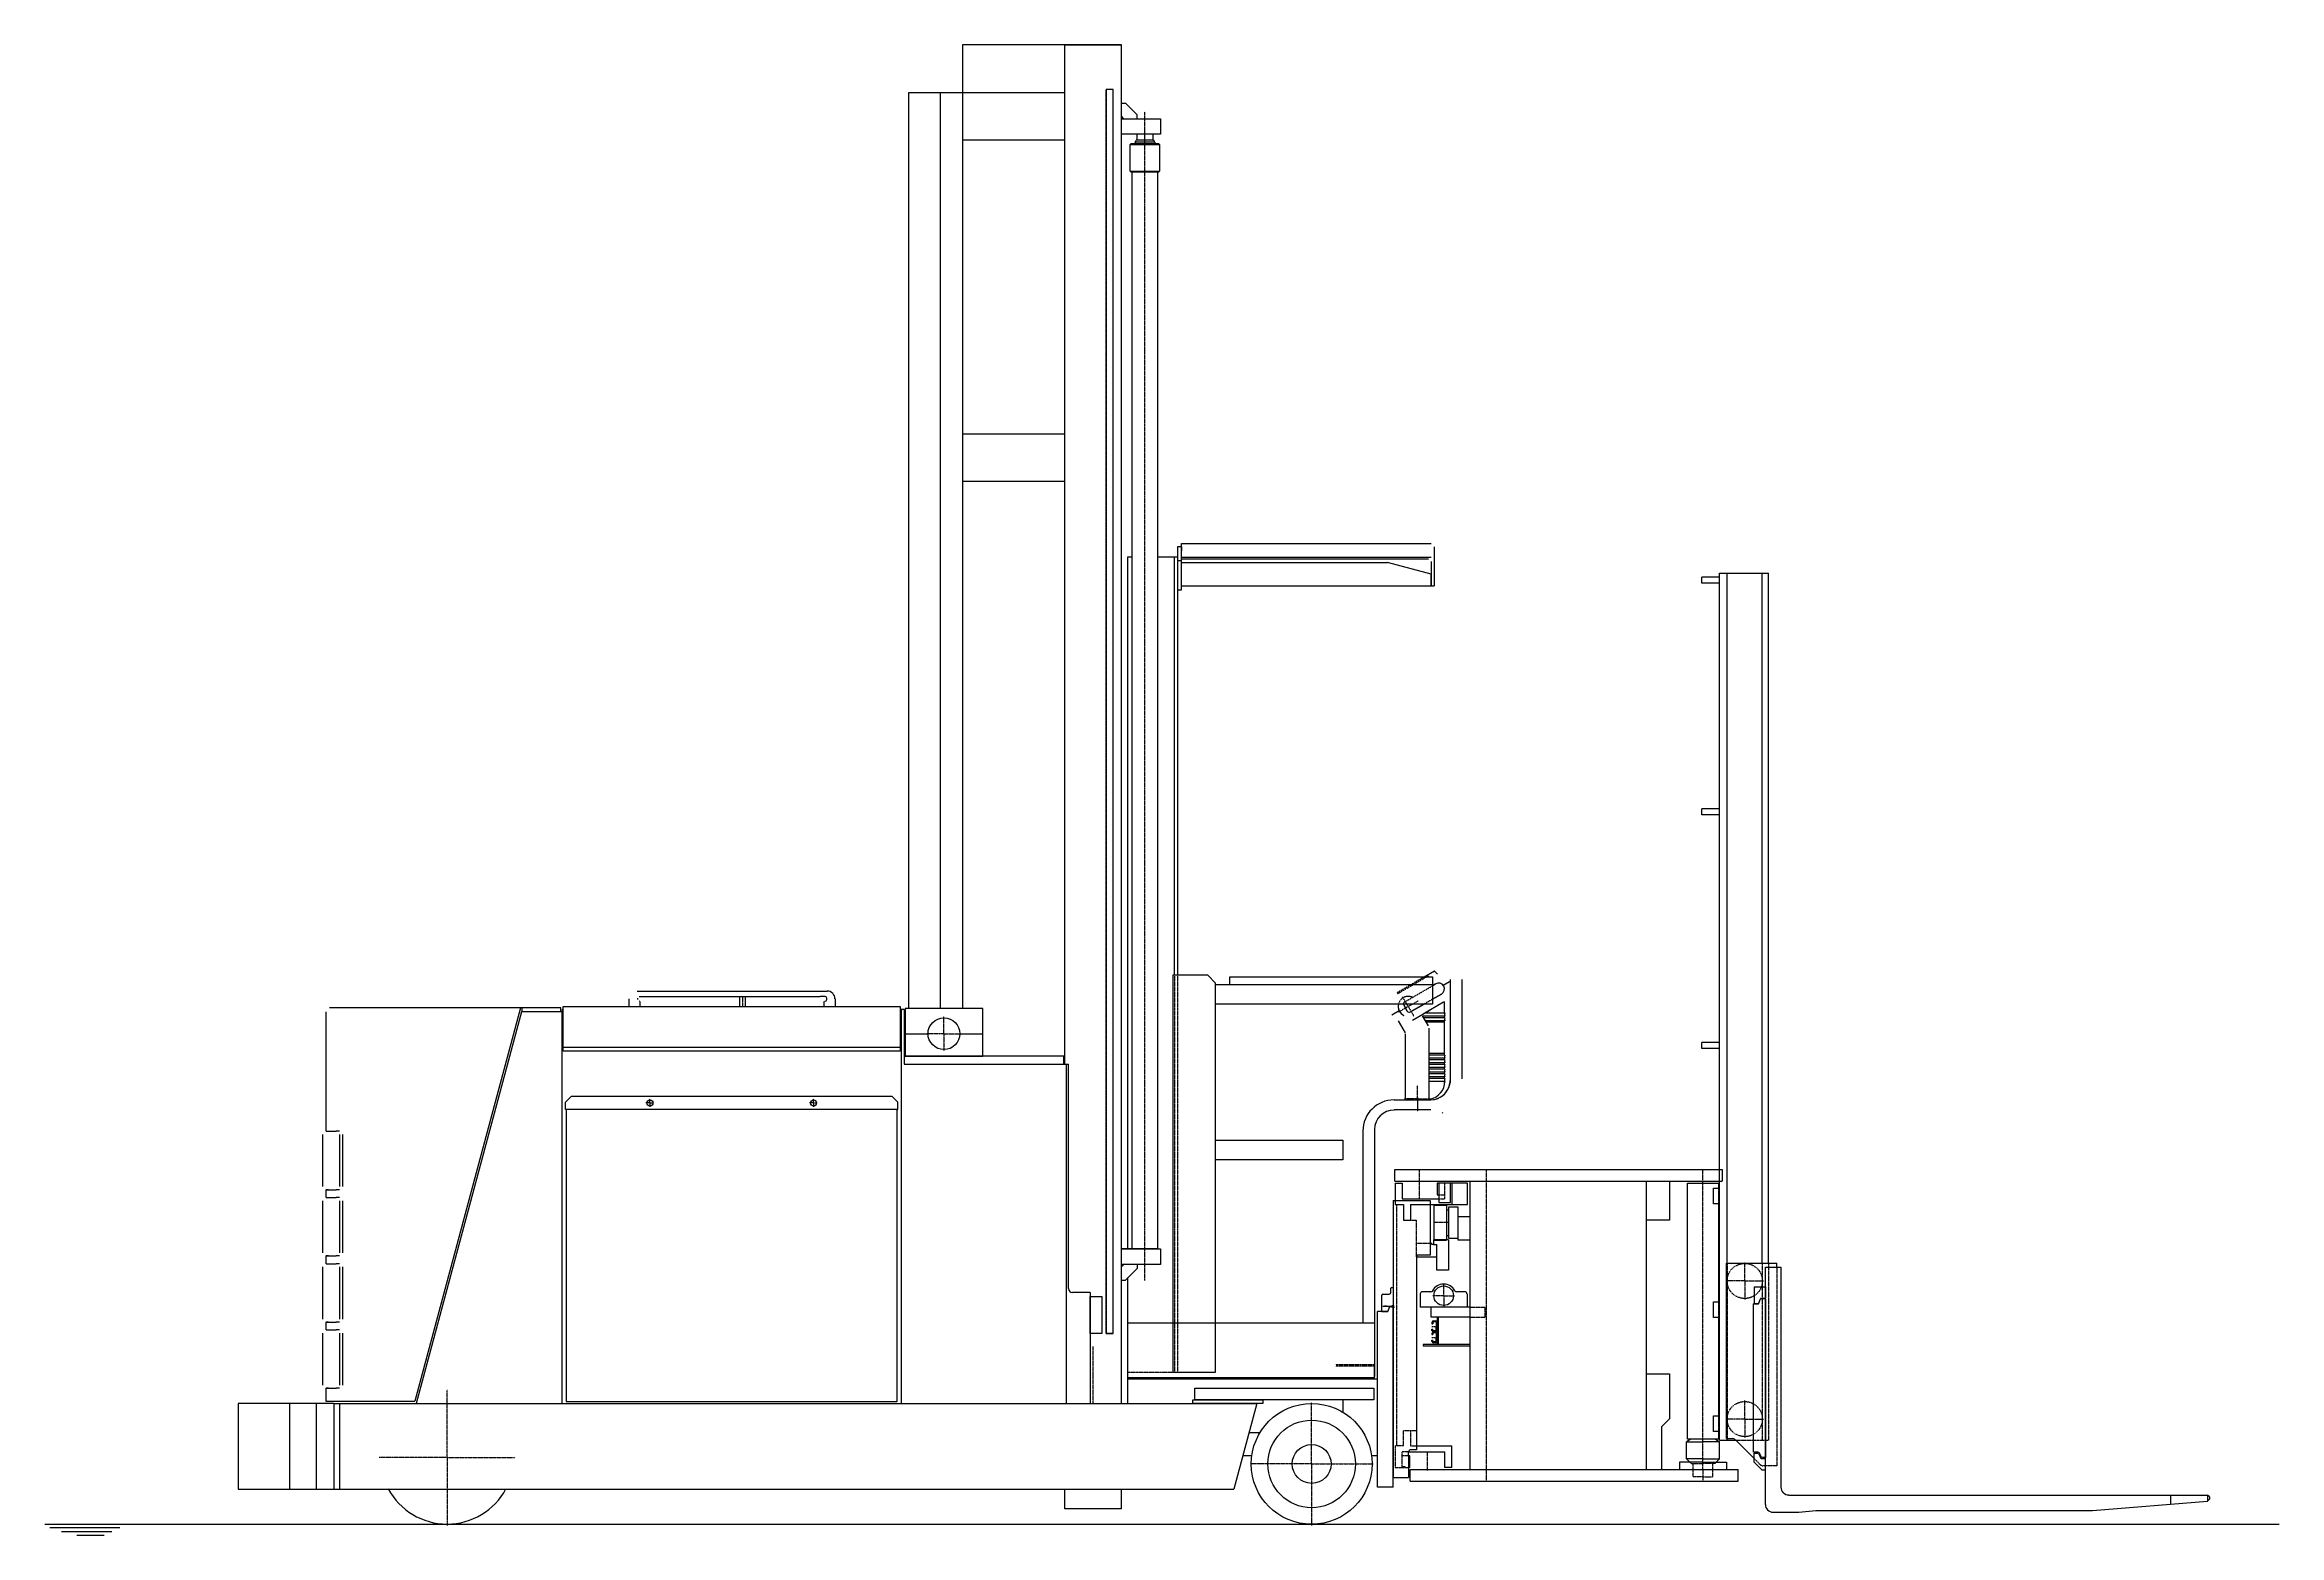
# Model space of a CAD drawing. Extents: x 8 to 3275, y 508 to 2688.
import ezdxf

# ---------------------------------------------------------------- set-up
doc = ezdxf.new("R2010")
doc.units = 0
doc.linetypes.add('DASHED', pattern=[0.019737, 0.013158, -0.006579])
doc.linetypes.add('DOT', pattern=[0.013158, 0, -0.006579, 0, -0.006579])
for name, color, linetype in [('1', 7, 'CONTINUOUS'), ('ONE', 7, 'CONTINUOUS'), ('SEVEN', 5, 'CONTINUOUS'), ('TEN', 4, 'CONTINUOUS')]:
    doc.layers.add(name, color=color, linetype=linetype)
doc.styles.add('DDSC_1', font='ROMANS')

msp = doc.modelspace()

# ---------------------------------------------------------------- linework, layer by layer
at = {"layer": '1', "color": 7}
for p, q in [((2467.400037, 905.900013), (2467.400037, 1915.300029)), ((2518.600038, 905.900013), (2518.600038, 1915.300029)), ((2527.700038, 905.900013), (2527.700038, 1915.300029)), ((703.10001, 1279.300019), (424.100006, 1279.300019)), ((703.10001, 1279.300019), (548.700008, 704.20001)), ((762.200011, 1279.300019), (698.90001, 1279.300019)), ((705.200011, 1279.300019), (705.200011, 1273.600019)), ((762.200011, 1273.600019), (762.200011, 1279.300019)), ((764.300011, 1276.800019), (764.300011, 1231.200018)), ((764.300011, 1276.800019), (765.700011, 1276.800019)), ((765.700011, 1276.800019), (765.700011, 1281.300019)), ((765.700011, 1215.900018), (765.700011, 1281.300019)), ((765.700011, 1281.300019), (785.500012, 1281.300019)), ((785.500012, 1281.300019), (1233.200018, 1281.300019)), ((862.300013, 1281.300019), (862.300013, 1292.700019)), ((873.700013, 1304.000019), (1151.700017, 1304.000019)), ((874.700013, 1291.500019), (874.700013, 1293.800019)), ((876.800013, 1296.000019), (1141.500017, 1296.000019)), ((877.400013, 1289.300019), (876.800013, 1289.300019)), ((878.000013, 1281.300019), (878.000013, 1288.700019)), ((1024.100015, 1281.300019), (1024.100015, 1296.000019)), ((1032.100015, 1281.300019), (1032.100015, 1296.000019)), ((1032.100015, 1281.300019), (1032.100015, 1296.000019)), ((1148.600017, 1296.000019), (1141.500017, 1296.000019)), ((1147.400017, 1281.300019), (1147.400017, 1288.700019)), ((1148.000017, 1289.300019), (1148.600017, 1289.300019)), ((1150.900017, 1291.500019), (1150.900017, 1293.800019)), ((1163.100017, 1292.700019), (1163.100017, 1281.300019)), ((1233.200018, 1281.300019), (1258.300019, 1281.300019)), ((1258.300019, 1281.300019), (1258.300019, 1215.900018)), ((1264.200019, 1276.800019), (1259.700019, 1276.800019)), ((1259.700019, 1276.800019), (1259.700019, 1276.400019)), ((1259.700019, 1276.400019), (1259.700019, 700.70001)), ((1264.200019, 1276.400019), (1264.200019, 1276.800019)), ((1264.200019, 1276.400019), (1264.200019, 1197.200018)), ((1265.400019, 1278.700019), (1265.400019, 1208.600018)), ((1379.300021, 1278.700019), (1265.400019, 1278.700019)), ((1379.300021, 1208.600018), (1379.300021, 1278.700019)), ((704.60001, 1273.600019), (550.900008, 700.70001)), ((711.300011, 1273.600019), (704.60001, 1273.600019)), ((764.300011, 1273.600019), (711.300011, 1273.600019)), ((764.300011, 700.70001), (764.300011, 1273.600019)), ((1265.400019, 1241.600019), (1299.000019, 1241.600019)), ((1345.70002, 1241.600019), (1379.300021, 1241.600019)), ((785.500012, 1221.600018), (765.700011, 1221.600018)), ((785.500012, 1215.900018), (765.700011, 1215.900018)), ((1233.200018, 1221.600018), (785.500012, 1221.600018)), ((1233.200018, 1215.900018), (785.500012, 1215.900018)), ((1258.300019, 1221.600018), (1233.200018, 1221.600018)), ((1258.300019, 1215.900018), (1233.200018, 1215.900018)), ((1258.300019, 1231.200018), (1259.700019, 1231.200018)), ((2456.000037, 1228.700018), (2430.500036, 1228.700018)), ((2430.500036, 1220.000018), (2430.500036, 1228.700018)), ((2456.000037, 1220.000018), (2430.500036, 1220.000018)), ((1264.200019, 1208.600018), (1264.200019, 1197.200018)), ((1497.700022, 1208.600018), (1264.200019, 1208.600018)), ((1264.200019, 1197.200018), (1497.700022, 1197.200018)), ((1265.400019, 1208.600018), (1379.300021, 1208.600018)), ((1497.700022, 1197.200018), (1497.700022, 1208.600018)), ((1497.700022, 1197.200018), (1504.500022, 1197.200018)), ((1501.200022, 1197.200018), (1501.200022, 700.70001)), ((1504.500022, 868.800013), (1504.500022, 1197.200018)), ((769.200011, 1141.500017), (777.700012, 1150.100017)), ((777.700012, 1150.100017), (785.500012, 1150.100017)), ((785.500012, 1150.100017), (1233.200018, 1150.100017)), ((1233.200018, 1150.100017), (1246.300019, 1150.100017)), ((1255.000019, 1141.500017), (1246.300019, 1150.100017)), ((769.200011, 1130.700017), (769.200011, 1141.500017)), ((770.000011, 1130.700017), (769.200011, 1130.700017)), ((770.000011, 1130.700017), (770.000011, 703.60001)), ((785.500012, 1130.700017), (770.000011, 1130.700017)), ((1254.000019, 1130.700017), (785.500012, 1130.700017)), ((1254.000019, 1130.700017), (1233.200018, 1130.700017)), ((1254.000019, 703.60001), (1254.000019, 1130.700017)), ((1254.000019, 1130.700017), (1255.000019, 1130.700017)), ((1255.000019, 1130.700017), (1255.000019, 1141.500017)), ((2466.200037, 905.900013), (2540.200038, 905.900013)), ((2466.200037, 649.60001), (2466.200037, 905.900013)), ((2523.200038, 900.200013), (2545.900038, 900.200013)), ((2523.200038, 854.600013), (2523.200038, 900.200013)), ((2540.200038, 899.600013), (2540.200038, 905.900013)), ((2545.900038, 900.200013), (2545.900038, 578.400009)), ((1535.900023, 863.100013), (1510.200023, 863.100013)), ((1535.900023, 863.100013), (1535.900023, 700.70001)), ((1535.900023, 803.200012), (1535.900023, 857.400013)), ((1535.900023, 857.400013), (1553.000023, 857.400013)), ((1553.000023, 857.400013), (1553.000023, 803.200012)), ((2506.700037, 871.300013), (2506.700037, 846.600013)), ((2506.700037, 871.300013), (2523.200038, 871.300013)), ((2513.500037, 847.400013), (2515.900037, 853.800013)), ((2513.500037, 847.400013), (2515.700037, 852.700013)), ((2516.900038, 854.600013), (2522.000038, 854.600013)), ((2523.200038, 854.600013), (2518.200038, 854.600013)), ((2523.200038, 871.300013), (2523.200038, 855.600013)), ((2523.200038, 622.100009), (2523.200038, 854.600013)), ((2523.200038, 619.400009), (2523.200038, 854.600013)), ((2523.200038, 854.000013), (2523.200038, 622.100009)), ((2506.100037, 629.600009), (2506.100037, 846.600013)), ((2512.600037, 846.600013), (2506.100037, 846.600013)), ((2506.700037, 846.600013), (2512.400037, 846.600013)), ((2506.700037, 846.600013), (2512.400037, 846.600013)), ((1553.000023, 803.200012), (1535.900023, 803.200012)), ((1559.300023, 803.200012), (1569.500023, 803.200012)), ((1689.100025, 706.400011), (1689.100025, 723.500011)), ((1689.100025, 723.500011), (1951.000029, 723.500011)), ((430.100006, 700.70001), (785.500012, 700.70001)), ((770.000011, 703.60001), (785.500012, 703.60001)), ((785.500012, 703.60001), (1254.000019, 703.60001)), ((785.500012, 700.70001), (1779.600027, 700.70001)), ((1686.100025, 700.70001), (1686.100025, 706.400011)), ((1686.100025, 706.400011), (1788.600027, 706.400011)), ((1788.600027, 700.70001), (1686.100025, 700.70001)), ((1951.000029, 706.400011), (1689.100025, 706.400011)), ((1779.600027, 700.70001), (1746.000026, 575.400009)), ((1788.600027, 706.400011), (1788.600027, 700.70001)), ((1905.500028, 706.400011), (1905.500028, 688.10001)), ((1784.300027, 658.10001), (1768.200026, 658.10001)), ((1772.300026, 624.500009), (1759.200026, 624.500009)), ((2466.200037, 649.60001), (2475.200037, 649.60001)), ((2467.400037, 647.30001), (2467.400037, 649.60001)), ((2506.700037, 620.600009), (2479.400037, 647.90001)), ((2512.200037, 629.600009), (2506.100037, 629.600009)), ((2506.700037, 615.100009), (2506.700037, 628.400009)), ((2506.700037, 628.400009), (2512.000037, 628.400009)), ((2506.700037, 615.100009), (2506.700037, 628.400009)), ((2513.700037, 627.400009), (2515.900037, 621.200009)), ((2514.700037, 627.800009), (2516.300037, 624.100009)), ((2523.200038, 622.100009), (2519.000038, 622.100009)), ((2506.700037, 615.100009), (2518.000038, 603.700009)), ((2516.900038, 620.600009), (2522.000038, 620.600009)), ((2518.000038, 603.700009), (2523.200038, 603.700009)), ((2523.200038, 553.200008), (2523.200038, 619.400009)), ((430.100006, 575.400009), (785.500012, 575.400009)), ((785.500012, 575.400009), (1746.000026, 575.400009)), ((1498.800022, 546.900008), (1498.800022, 575.400009)), ((1582.100024, 546.900008), (1582.100024, 575.400009)), ((2557.300038, 567.000008), (3169.500047, 567.000008)), ((3001.400045, 544.200008), (3169.500047, 558.100008)), ((3115.300046, 567.000008), (3115.300046, 553.600008)), ((3169.500047, 567.000008), (3169.500047, 558.100008)), ((3172.300047, 564.200008), (3169.500047, 567.000008)), ((3169.500047, 558.100008), (3172.300047, 561.100008)), ((3172.300047, 564.200008), (3172.300047, 561.100008)), ((7.6, 524.200008), (916.500014, 524.200008)), ((916.500014, 524.200008), (3274.600049, 524.200008)), ((1582.100024, 546.900008), (1498.800022, 546.900008)), ((2534.500038, 541.800008), (2572.000038, 541.800008)), ((2572.000038, 541.800008), (2597.200039, 544.200008)), ((2597.200039, 544.200008), (3001.400045, 544.200008))]:
    msp.add_line(p, q, dxfattribs=at)
at = {"layer": '1', "color": 7, "linetype": 'DASHED'}
for p, q in [((1028.200015, 1281.300019), (1028.200015, 1296.000019)), ((1299.000019, 1241.600019), (1297.400019, 1241.600019)), ((1322.30002, 1241.600019), (1299.000019, 1241.600019)), ((1322.30002, 1265.000019), (1322.30002, 1266.700019)), ((1322.30002, 1241.600019), (1322.30002, 1265.000019)), ((1322.30002, 1241.600019), (1345.70002, 1241.600019)), ((1322.30002, 1241.600019), (1322.30002, 1218.400018)), ((1345.70002, 1241.600019), (1347.50002, 1241.600019)), ((1322.30002, 1218.400018), (1322.30002, 1216.700018)), ((892.500013, 1144.600017), (892.500013, 1146.400017)), ((892.500013, 1140.300017), (892.500013, 1144.600017)), ((1131.700017, 1144.600017), (1131.700017, 1146.400017)), ((1131.700017, 1140.300017), (1131.700017, 1144.600017)), ((888.200013, 1140.300017), (886.400013, 1140.300017)), ((892.500013, 1140.300017), (888.200013, 1140.300017)), ((892.500013, 1140.300017), (896.600013, 1140.300017)), ((892.500013, 1140.300017), (892.500013, 1136.200017)), ((892.500013, 1136.200017), (892.500013, 1134.400017)), ((896.600013, 1140.300017), (898.400013, 1140.300017)), ((1127.400017, 1140.300017), (1125.600017, 1140.300017)), ((1131.700017, 1140.300017), (1127.400017, 1140.300017)), ((1131.700017, 1140.300017), (1135.800017, 1140.300017)), ((1131.700017, 1140.300017), (1131.700017, 1136.200017)), ((1131.700017, 1136.200017), (1131.700017, 1134.400017)), ((1135.800017, 1140.300017), (1137.600017, 1140.300017)), ((2493.100037, 905.900013), (2493.100037, 907.400014)), ((2493.100037, 880.100013), (2493.100037, 905.900013)), ((2467.400037, 880.100013), (2465.600037, 880.100013)), ((2493.100037, 880.100013), (2467.400037, 880.100013)), ((2493.100037, 880.100013), (2518.600038, 880.100013)), ((2493.100037, 880.100013), (2493.100037, 854.600013)), ((2493.100037, 854.600013), (2493.100037, 852.900013)), ((2518.600038, 880.100013), (2520.400038, 880.100013)), ((1540.500023, 700.70001), (1540.500023, 784.300012)), ((1569.500023, 803.200012), (1559.300023, 803.200012)), ((1859.900028, 700.70001), (1859.900028, 702.50001)), ((1859.900028, 612.500009), (1859.900028, 700.70001)), ((2493.100037, 703.60001), (2493.100037, 705.400011)), ((2493.100037, 678.10001), (2493.100037, 703.60001)), ((2467.400037, 678.10001), (2465.600037, 678.10001)), ((2493.100037, 678.10001), (2467.400037, 678.10001)), ((2493.100037, 678.10001), (2493.100037, 652.40001)), ((2493.100037, 678.10001), (2518.600038, 678.10001)), ((2518.600038, 678.10001), (2520.400038, 678.10001)), ((595.900009, 622.000009), (693.40001, 622.000009)), ((693.40001, 622.000009), (695.20001, 622.000009)), ((2493.100037, 652.40001), (2493.100037, 650.60001)), ((1771.600026, 612.500009), (1770.000026, 612.500009)), ((1859.900028, 612.500009), (1771.600026, 612.500009)), ((1859.900028, 612.500009), (1948.100029, 612.500009)), ((1859.900028, 612.500009), (1859.900028, 524.200008)), ((1859.900028, 524.200008), (1859.900028, 522.600008))]:
    msp.add_line(p, q, dxfattribs=at)
at = {"layer": '1', "color": 7, "linetype": 'DOT'}
for p, q in [((1259.700019, 1276.800019), (1258.300019, 1276.800019)), ((764.300011, 1231.200018), (765.700011, 1231.200018)), ((1264.200019, 1197.200018), (1501.200022, 1197.200018)), ((2467.400037, 905.900013), (2467.400037, 649.60001)), ((2518.600038, 905.900013), (2518.600038, 647.30001)), ((2527.700038, 905.900013), (2527.700038, 647.30001)), ((2540.200038, 899.600013), (2540.200038, 609.800009)), ((2480.000037, 647.30001), (2527.700038, 647.30001)), ((2506.700037, 620.600009), (2515.900037, 611.300009)), ((2540.200038, 609.800009), (2519.800038, 609.800009))]:
    msp.add_line(p, q, dxfattribs=at)
at = {"layer": '1', "color": 1}
for p, q in [((1951.000029, 723.500011), (1951.000029, 706.400011)), ((1956.100029, 624.500009), (1947.300029, 624.500009))]:
    msp.add_line(p, q, dxfattribs=at)
at = {"layer": '1', "color": 1, "linetype": 'DASHED'}
msp.add_line((1948.100029, 612.500009), (1949.800029, 612.500009), dxfattribs=at)
at = {"layer": '1', "color": 7}
for centre, radius in [((1322.30002, 1241.600019), 23.3), ((892.500013, 1140.300017), 4.3), ((1131.700017, 1140.300017), 4.3), ((1859.900028, 612.500009), 88.300001), ((1859.900028, 612.500009), 64.000001), ((1859.900028, 612.500009), 28.4)]:
    msp.add_circle(centre, radius, dxfattribs=at)
at = {"layer": '1', "color": 7, "linetype": 'DOT'}
for centre in [(2493.100037, 880.100013), (2493.100037, 678.10001)]:
    msp.add_circle(centre, 25.7, dxfattribs=at)
at = {"layer": '1', "color": 7}
for centre, radius, start, end in [((1148.600017, 1293.800019), 2.3, 0, 90), ((1148.600017, 1291.500019), 2.3, 270, 0), ((1151.700017, 1292.700019), 11.3, 0, 90), ((1510.200023, 868.800013), 5.6, 180, 270), ((2518.200038, 851.700013), 2.9, 90, 159), ((2516.900038, 853.400013), 1.1, 90, 160), ((2522.000038, 855.600013), 1.1, 270, 0), ((2512.400037, 847.700013), 1.1, 270, 340), ((2512.600037, 847.700013), 1.1, 270, 339), ((2475.200037, 643.90001), 5.6, 45, 90), ((2512.000037, 626.900009), 1.7, 20, 90), ((2512.200037, 626.900009), 2.9, 21, 90), ((2516.900038, 621.600009), 1.1, 200, 270), ((2519.000038, 625.100009), 2.9, 201, 270), ((2522.000038, 619.400009), 1.1, 0, 90), ((2557.300038, 578.400009), 11.3, 180, 270), ((2534.500038, 553.200008), 11.3, 180, 270)]:
    msp.add_arc(centre, radius, start, end, dxfattribs=at)
at = {"layer": '1', "color": 1}
for centre, start, end in [((1964.200029, 859.100013), 90, 180), ((1970.300029, 836.900012), 270, 340)]:
    msp.add_arc(centre, 1.7, start, end, dxfattribs=at)
at = {"layer": '1', "color": 7, "linetype": 'DOT'}
msp.add_arc((2519.800038, 615.500009), 5.6, 225, 270, dxfattribs=at)
at = {"layer": 'ONE', "color": 7}
for p, q in [((2456.000037, 1909.000028), (2430.500036, 1909.000028)), ((2430.500036, 1900.500028), (2430.500036, 1909.000028)), ((2456.000037, 1900.500028), (2430.500036, 1900.500028)), ((2456.000037, 1915.300029), (2527.700038, 1915.300029)), ((2456.000037, 647.30001), (2456.000037, 1915.300029)), ((2456.000037, 1570.300023), (2430.500036, 1570.300023)), ((2430.500036, 1561.600023), (2430.500036, 1570.300023)), ((2456.000037, 1561.600023), (2430.500036, 1561.600023)), ((418.400006, 1273.600019), (418.400006, 1117.300017)), ((418.400006, 1117.300017), (418.400006, 1098.900016)), ((414.400006, 1018.000015), (414.400006, 1094.200016)), ((418.900006, 1098.900016), (433.900006, 1098.900016)), ((438.400007, 1098.900016), (433.900006, 1098.900016)), ((438.400007, 1094.200016), (438.400007, 1018.000015)), ((442.900007, 1094.200016), (442.900007, 1018.000015)), ((418.400006, 1013.500015), (422.500006, 1013.500015)), ((418.400006, 1013.500015), (418.400006, 1002.100015)), ((422.500006, 1013.500015), (418.900006, 1013.500015)), ((422.500006, 1013.500015), (433.900006, 1013.500015)), ((438.400007, 1013.500015), (433.900006, 1013.500015)), ((414.400006, 921.200014), (414.400006, 997.400015)), ((418.900006, 1002.100015), (433.900006, 1002.100015)), ((438.400007, 1002.100015), (433.900006, 1002.100015)), ((438.400007, 997.400015), (438.400007, 921.200014)), ((442.900007, 997.400015), (442.900007, 921.200014)), ((418.400006, 916.700014), (422.500006, 916.700014)), ((418.400006, 916.700014), (418.400006, 905.300013)), ((422.500006, 916.700014), (418.900006, 916.700014)), ((422.500006, 916.700014), (433.900006, 916.700014)), ((438.400007, 916.700014), (433.900006, 916.700014)), ((414.400006, 824.400012), (414.400006, 900.600013)), ((418.900006, 905.300013), (433.900006, 905.300013)), ((438.400007, 905.300013), (433.900006, 905.300013)), ((438.400007, 900.600013), (438.400007, 824.400012)), ((442.900007, 900.600013), (442.900007, 824.400012)), ((418.400006, 819.900012), (422.500006, 819.900012)), ((418.400006, 819.900012), (418.400006, 808.500012)), ((422.500006, 819.900012), (418.900006, 819.900012)), ((422.500006, 819.900012), (433.900006, 819.900012)), ((438.400007, 819.900012), (433.900006, 819.900012)), ((414.400006, 727.600011), (414.400006, 803.800012)), ((418.900006, 808.500012), (433.900006, 808.500012)), ((438.400007, 808.500012), (433.900006, 808.500012)), ((438.400007, 803.800012), (438.400007, 727.600011)), ((442.900007, 803.800012), (442.900007, 727.600011)), ((418.400006, 723.100011), (422.500006, 723.100011)), ((418.400006, 723.100011), (418.400006, 704.20001)), ((422.500006, 723.100011), (418.900006, 723.100011)), ((422.500006, 723.100011), (433.900006, 723.100011)), ((438.400007, 723.100011), (433.900006, 723.100011)), ((290.500004, 700.70001), (290.500004, 575.400009)), ((404.400006, 700.70001), (290.500004, 700.70001)), ((365.900005, 575.400009), (365.900005, 700.70001)), ((430.100006, 700.70001), (404.400006, 700.70001)), ((404.400006, 700.70001), (404.400006, 575.400009)), ((418.400006, 704.20001), (548.700008, 704.20001)), ((430.100006, 700.70001), (430.100006, 575.400009)), ((438.600007, 700.70001), (438.600007, 575.400009)), ((290.500004, 575.400009), (404.400006, 575.400009)), ((404.400006, 575.400009), (430.100006, 575.400009)), ((14.9, 519.500008), (117.400002, 519.500008)), ((32, 513.800008), (106.000002, 513.800008)), ((54.700001, 508.100008), (94.600001, 508.100008))]:
    msp.add_line(p, q, dxfattribs=at)
at = {"layer": 'ONE', "color": 7, "linetype": 'DASHED'}
for p, q in [((595.900009, 719.500011), (595.900009, 721.300011)), ((595.900009, 622.000009), (595.900009, 719.500011)), ((498.100007, 622.000009), (496.500007, 622.000009)), ((595.900009, 622.000009), (498.100007, 622.000009)), ((595.900009, 622.000009), (595.900009, 524.200008)), ((595.900009, 524.200008), (595.900009, 522.600008))]:
    msp.add_line(p, q, dxfattribs=at)
at = {"layer": 'ONE', "color": 7}
msp.add_arc((595.900009, 622.000009), 97.500001, 208, 332, dxfattribs=at)
at = {"layer": 'SEVEN', "color": 5}
for p, q in [((1582.100024, 2687.90004), (1349.60002, 2687.90004)), ((1349.60002, 2687.90004), (1349.60002, 1278.700019)), ((1498.800022, 2687.90004), (1582.100024, 2687.90004)), ((1498.800022, 1197.200018), (1498.800022, 2687.90004)), ((1582.100024, 700.70001), (1582.100024, 2687.90004)), ((1271.100019, 2618.200039), (1316.60002, 2618.200039)), ((1271.100019, 1278.700019), (1271.100019, 2618.200039)), ((1316.60002, 2618.200039), (1498.800022, 2618.200039)), ((1316.60002, 2618.200039), (1316.60002, 1278.700019)), ((1559.300023, 2622.500039), (1559.300023, 803.200012)), ((1569.500023, 2622.500039), (1559.300023, 2622.500039)), ((1569.500023, 803.200012), (1569.500023, 2622.500039)), ((1582.100024, 2602.500039), (1587.800024, 2602.500039)), ((1585.400024, 2579.700038), (1582.100024, 2583.200038)), ((1604.900024, 2585.400039), (1587.800024, 2602.500039)), ((1604.900024, 2579.700038), (1604.900024, 2585.400039)), ((1349.60002, 2548.700038), (1498.800022, 2548.700038)), ((1582.100024, 2579.700038), (1639.000024, 2579.700038)), ((1639.000024, 2556.900038), (1582.100024, 2556.900038)), ((1601.900024, 2545.500038), (1603.300024, 2548.500038)), ((1604.900024, 2548.500038), (1603.300024, 2548.500038)), ((1604.900024, 2548.500038), (1604.900024, 2556.900038)), ((1627.600024, 2548.500038), (1604.900024, 2548.500038)), ((1627.600024, 2556.900038), (1627.600024, 2548.500038)), ((1627.600024, 2548.500038), (1629.000024, 2548.500038)), ((1630.400024, 2545.500038), (1629.000024, 2548.500038)), ((1639.000024, 2579.700038), (1639.000024, 2556.900038)), ((1594.800024, 2542.000038), (1596.200024, 2543.400038)), ((1594.800024, 2503.100037), (1594.800024, 2542.000038)), ((1594.800024, 2542.000038), (1637.400024, 2542.000038)), ((1596.200024, 2543.400038), (1601.900024, 2543.400038)), ((1630.400024, 2545.500038), (1601.900024, 2545.500038)), ((1601.900024, 2545.500038), (1601.900024, 2543.400038)), ((1601.900024, 2543.400038), (1630.400024, 2543.400038)), ((1630.400024, 2545.500038), (1630.400024, 2543.400038)), ((1630.400024, 2543.400038), (1636.100024, 2543.400038)), ((1636.100024, 2543.400038), (1637.400024, 2542.000038)), ((1637.400024, 2542.000038), (1637.400024, 2503.100037)), ((1596.200024, 2501.700037), (1594.800024, 2503.100037)), ((1594.800024, 2503.100037), (1637.400024, 2503.100037)), ((1636.100024, 2501.700037), (1596.200024, 2501.700037)), ((1597.600024, 926.900014), (1597.600024, 2501.700037)), ((1634.700024, 2501.700037), (1634.700024, 926.900014)), ((1637.400024, 2503.100037), (1636.100024, 2501.700037)), ((1498.800022, 2118.500032), (1349.60002, 2118.500032)), ((1498.800022, 2049.200031), (1349.60002, 2049.200031)), ((1591.300024, 926.900014), (1591.300024, 1939.200029)), ((1591.300024, 1939.200029), (1597.600024, 1939.200029)), ((1634.700024, 1939.200029), (1659.200025, 1939.200029)), ((1659.200025, 1327.00002), (1659.200025, 1939.200029)), ((1659.200025, 1939.200029), (1663.800025, 1939.200029)), ((1669.500025, 1953.400029), (1663.800025, 1953.400029)), ((1663.800025, 1953.400029), (1663.800025, 1890.700028)), ((1663.800025, 1939.200029), (1663.800025, 1327.00002)), ((1663.800025, 1933.500029), (1669.500025, 1933.500029)), ((1669.500025, 1938.400029), (1669.500025, 1958.300029)), ((1669.500025, 1958.300029), (2034.50003, 1958.300029)), ((1669.500025, 1890.700028), (1669.500025, 1953.400029)), ((1669.500025, 1953.400029), (1669.500025, 1947.700029)), ((1669.500025, 1947.700029), (1669.500025, 1953.400029)), ((1669.500025, 1938.400029), (2034.50003, 1938.400029)), ((1669.500025, 1935.900029), (2030.90003, 1935.900029)), ((1669.500025, 1930.600029), (1970.600029, 1930.600029)), ((2034.50003, 1913.500029), (1970.600029, 1930.600029)), ((2034.50003, 1932.300029), (2034.50003, 1896.400028)), ((2039.00003, 1953.700029), (2039.00003, 1933.900029)), ((2039.00003, 1933.900029), (2039.00003, 1896.400028)), ((1669.500025, 1896.400028), (2039.00003, 1896.400028)), ((2034.50003, 1896.400028), (2034.50003, 1913.500029)), ((1663.800025, 1890.700028), (1669.500025, 1890.700028)), ((1708.100025, 1327.00002), (1656.900025, 1327.00002)), ((1656.900025, 1327.00002), (1656.900025, 746.800011)), ((1719.500026, 1315.60002), (1708.100025, 1327.00002)), ((1719.300026, 1313.50002), (2036.60003, 1313.50002)), ((1719.500026, 746.800011), (1719.500026, 1315.60002)), ((1740.500026, 1324.90002), (2036.60003, 1324.90002)), ((1740.500026, 1313.50002), (1740.500026, 1324.90002)), ((2008.70003, 1315.40002), (2007.60003, 1314.60002)), ((2039.60003, 1333.10002), (2024.60003, 1324.50002)), ((2039.60003, 1333.10002), (2024.80003, 1324.70002)), ((2030.50003, 1326.00002), (2027.80003, 1324.50002)), ((2036.60003, 1324.90002), (2036.60003, 1286.200019)), ((2036.60003, 1311.70002), (2041.10003, 1314.50002)), ((2036.60003, 1311.70002), (2041.10003, 1314.50002)), ((2041.10003, 1314.50002), (2036.60003, 1311.70002)), ((2041.10003, 1314.50002), (2036.60003, 1311.70002)), ((2036.60003, 1313.50002), (2036.60003, 1285.000019)), ((2039.60003, 1333.10002), (2043.90003, 1328.80002)), ((2061.200031, 1317.40002), (2052.300031, 1312.30002)), ((2062.300031, 1320.90002), (2062.300031, 1173.300017)), ((2079.400031, 1320.90002), (2079.400031, 1175.600018)), ((1974.600029, 1285.000019), (1719.500026, 1285.000019)), ((2036.60003, 1285.000019), (1974.600029, 1285.000019)), ((1987.70003, 1275.000019), (1977.300029, 1268.900019)), ((1999.70003, 1274.600019), (1994.60003, 1283.600019)), ((1999.70003, 1274.600019), (1994.60003, 1283.600019)), ((1994.60003, 1283.600019), (1999.70003, 1274.600019)), ((1994.60003, 1283.600019), (1999.70003, 1274.600019)), ((2024.80003, 1285.200019), (2004.40003, 1273.400019)), ((2004.40003, 1273.400019), (2024.40003, 1285.000019)), ((2004.40003, 1273.400019), (2024.40003, 1285.000019)), ((2007.40003, 1261.400019), (2031.90003, 1275.600019)), ((2052.700031, 1287.600019), (2022.70003, 1270.300019)), ((2031.90003, 1275.600019), (2027.20003, 1272.800019)), ((2031.90003, 1275.600019), (2033.50003, 1276.400019)), ((2049.800031, 1299.500019), (2036.60003, 1292.100019)), ((2049.800031, 1299.500019), (2036.60003, 1292.100019)), ((2036.60003, 1292.100019), (2049.800031, 1299.500019)), ((2036.60003, 1292.100019), (2049.800031, 1299.500019)), ((2054.300031, 1271.800019), (2054.300031, 1288.500019)), ((2054.300031, 1271.800019), (2054.300031, 1275.400019)), ((1997.00003, 1243.000019), (1986.90003, 1260.500019)), ((2030.50003, 1253.000019), (2022.10003, 1267.900019)), ((2054.300031, 1267.300019), (2022.30003, 1267.300019)), ((2054.300031, 1265.000019), (2023.70003, 1265.000019)), ((2054.300031, 1271.800019), (2025.60003, 1271.800019)), ((2054.300031, 1260.500019), (2026.20003, 1260.500019)), ((2054.300031, 1258.300019), (2027.60003, 1258.300019)), ((2031.50003, 1145.000017), (2031.50003, 1249.700019)), ((2054.300031, 1265.000019), (2052.500031, 1265.000019)), ((2054.300031, 1260.500019), (2052.500031, 1260.500019)), ((2054.300031, 1266.300019), (2054.300031, 1267.300019)), ((2054.300031, 1265.000019), (2054.300031, 1266.300019)), ((2054.300031, 1265.000019), (2054.300031, 1266.300019)), ((2054.300031, 1259.300019), (2054.300031, 1260.500019)), ((2054.300031, 1210.400018), (2054.300031, 1260.500019)), ((1997.30003, 1146.600017), (1997.30003, 1241.400018)), ((2054.300031, 1212.700018), (2031.50003, 1212.700018)), ((2054.300031, 1210.400018), (2031.50003, 1210.400018)), ((2054.300031, 1210.400018), (2052.500031, 1210.400018)), ((2054.300031, 1210.400018), (2054.300031, 1211.600018)), ((2054.300031, 1210.400018), (2054.300031, 1211.600018)), ((2054.300031, 1205.900018), (2031.50003, 1205.900018)), ((2054.300031, 1203.500018), (2031.50003, 1203.500018)), ((2054.300031, 1199.000018), (2031.50003, 1199.000018)), ((2054.300031, 1196.600018), (2031.50003, 1196.600018)), ((2054.300031, 1192.100018), (2031.50003, 1192.100018)), ((2054.300031, 1190.000018), (2031.50003, 1190.000018)), ((2054.300031, 1185.300018), (2031.50003, 1185.300018)), ((2054.300031, 1183.100018), (2031.50003, 1183.100018)), ((2054.300031, 1178.600018), (2031.50003, 1178.600018)), ((2054.300031, 1176.200018), (2031.50003, 1176.200018)), ((2054.300031, 1205.900018), (2052.500031, 1205.900018)), ((2054.300031, 1203.500018), (2052.500031, 1203.500018)), ((2054.300031, 1199.000018), (2052.500031, 1199.000018)), ((2054.300031, 1196.600018), (2052.500031, 1196.600018)), ((2054.300031, 1192.100018), (2052.500031, 1192.100018)), ((2054.300031, 1190.000018), (2052.500031, 1190.000018)), ((2054.300031, 1185.300018), (2052.500031, 1185.300018)), ((2054.300031, 1183.100018), (2052.500031, 1183.100018)), ((2054.300031, 1183.100018), (2052.500031, 1183.100018)), ((2054.300031, 1178.600018), (2052.500031, 1178.600018)), ((2054.300031, 1178.600018), (2052.500031, 1178.600018)), ((2054.300031, 1176.200018), (2052.500031, 1176.200018)), ((2054.300031, 1176.200018), (2052.500031, 1176.200018)), ((2054.300031, 1176.200018), (2052.500031, 1176.200018)), ((2054.300031, 1204.700018), (2054.300031, 1205.900018)), ((2054.300031, 1203.500018), (2054.300031, 1204.700018)), ((2054.300031, 1203.500018), (2054.300031, 1204.700018)), ((2054.300031, 1197.800018), (2054.300031, 1199.000018)), ((2054.300031, 1196.600018), (2054.300031, 1198.000018)), ((2054.300031, 1196.600018), (2054.300031, 1198.000018)), ((2054.300031, 1191.000018), (2054.300031, 1192.100018)), ((2054.300031, 1190.000018), (2054.300031, 1191.200018)), ((2054.300031, 1190.000018), (2054.300031, 1191.200018)), ((2054.300031, 1184.300018), (2054.300031, 1185.300018)), ((2054.300031, 1183.100018), (2054.300031, 1184.300018)), ((2054.300031, 1183.100018), (2054.300031, 1184.300018)), ((2054.300031, 1177.400018), (2054.300031, 1178.600018)), ((2054.300031, 1176.200018), (2054.300031, 1177.400018)), ((2054.300031, 1176.200018), (2054.300031, 1177.400018)), ((1980.30003, 1144.800017), (2033.90003, 1144.800017)), ((2054.300031, 1171.700017), (2031.50003, 1171.700017)), ((2054.300031, 1171.700017), (2052.500031, 1171.700017)), ((2054.300031, 1171.700017), (2052.500031, 1171.700017)), ((2054.300031, 1171.700017), (2052.500031, 1171.700017)), ((2054.300031, 1170.500017), (2054.300031, 1171.700017)), ((2062.300031, 1175.600018), (2062.300031, 1169.200017)), ((2062.300031, 1175.600018), (2062.300031, 1173.300017)), ((2033.90003, 1130.100017), (1980.30003, 1130.100017)), ((1719.500026, 1085.700016), (1905.700028, 1085.700016)), ((1905.700028, 1085.700016), (1905.700028, 1057.200016)), ((1934.700029, 1101.600016), (1934.700029, 818.100012)), ((1951.800029, 1101.600016), (1951.800029, 740.500011)), ((1905.700028, 1057.200016), (1719.500026, 1057.200016)), ((1634.700024, 926.900014), (1582.100024, 926.900014)), ((1582.100024, 926.900014), (1639.000024, 926.900014)), ((1639.000024, 926.900014), (1639.000024, 904.100013)), ((1639.000024, 904.100013), (1582.100024, 904.100013)), ((1585.400024, 904.100013), (1582.100024, 900.600013)), ((1604.900024, 898.400013), (1587.800024, 881.300013)), ((1591.300024, 700.70001), (1591.300024, 885.100013)), ((1604.900024, 904.100013), (1604.900024, 898.400013)), ((1582.100024, 881.300013), (1587.800024, 881.300013)), ((1951.800029, 818.100012), (1591.300024, 818.100012)), ((1951.800029, 738.400011), (1591.300024, 738.400011)), ((1956.100029, 736.600011), (1591.300024, 736.600011)), ((1656.900025, 746.800011), (1719.500026, 746.800011)), ((1951.800029, 738.400011), (1940.400029, 738.400011))]:
    msp.add_line(p, q, dxfattribs=at)
at = {"layer": 'SEVEN', "color": 5, "linetype": 'DASHED'}
for p, q in [((1559.300023, 803.200012), (1559.300023, 2622.500039)), ((1616.200024, 880.700013), (1616.200024, 2589.900039)), ((2001.10003, 1281.500019), (1988.30003, 1274.000019)), ((2001.10003, 1281.500019), (1988.30003, 1274.000019)), ((2001.10003, 1281.500019), (1988.30003, 1274.000019)), ((2001.10003, 1281.500019), (1988.30003, 1274.000019)), ((1993.60003, 1294.200019), (1992.80003, 1295.600019)), ((1993.60003, 1294.200019), (1992.80003, 1295.600019)), ((1993.60003, 1294.200019), (1992.80003, 1295.600019)), ((1993.60003, 1294.200019), (1992.80003, 1295.600019)), ((2001.10003, 1281.500019), (1993.60003, 1294.200019)), ((2001.10003, 1281.500019), (1993.60003, 1294.200019)), ((2001.10003, 1281.500019), (1993.60003, 1294.200019)), ((2001.10003, 1281.500019), (1993.60003, 1294.200019)), ((2001.10003, 1281.500019), (2013.80003, 1288.700019)), ((2001.10003, 1281.500019), (2013.80003, 1288.700019)), ((2001.10003, 1281.500019), (2013.80003, 1288.700019)), ((2001.10003, 1281.500019), (2013.80003, 1288.700019)), ((2001.10003, 1281.500019), (2008.50003, 1268.500019)), ((2001.10003, 1281.500019), (2008.50003, 1268.500019)), ((2001.10003, 1281.500019), (2008.50003, 1268.500019)), ((2001.10003, 1281.500019), (2008.50003, 1268.500019)), ((2013.80003, 1288.700019), (2015.40003, 1289.700019)), ((2013.80003, 1288.700019), (2015.40003, 1289.700019)), ((2013.80003, 1288.700019), (2015.40003, 1289.700019)), ((2013.80003, 1288.700019), (2015.40003, 1289.700019)), ((1988.30003, 1274.000019), (1986.70003, 1273.200019)), ((1988.30003, 1274.000019), (1986.70003, 1273.200019)), ((1988.30003, 1274.000019), (1986.70003, 1273.200019)), ((1988.30003, 1274.000019), (1986.70003, 1273.200019)), ((2008.50003, 1268.500019), (2009.30003, 1267.100019)), ((2008.50003, 1268.500019), (2009.30003, 1267.100019)), ((2008.50003, 1268.500019), (2009.30003, 1267.100019)), ((2008.50003, 1268.500019), (2009.30003, 1267.100019)), ((1997.30003, 1146.600017), (1995.60003, 1146.600017)), ((2014.40003, 1146.600017), (1997.30003, 1146.600017)), ((2014.40003, 1163.700017), (2014.40003, 1165.400017)), ((2014.40003, 1146.600017), (2014.40003, 1163.700017)), ((2014.40003, 1148.300017), (2014.40003, 1129.500017)), ((2014.40003, 1146.600017), (2031.50003, 1146.600017)), ((2014.40003, 1146.600017), (2014.40003, 1129.500017)), ((2031.50003, 1146.600017), (2033.30003, 1146.600017)), ((2014.40003, 1129.500017), (2014.40003, 1127.700017)), ((2014.40003, 1129.500017), (2014.40003, 1127.700017))]:
    msp.add_line(p, q, dxfattribs=at)
at = {"layer": 'SEVEN', "color": 5, "linetype": 'DOT'}
for p, q in [((1659.200025, 1327.00002), (1659.200025, 746.800011)), ((1663.800025, 1327.00002), (1663.800025, 746.200011)), ((2008.70003, 1315.40002), (1984.80003, 1301.500019)), ((2009.70003, 1313.90002), (1985.20003, 1299.700019)), ((1995.80003, 1288.100019), (2036.60003, 1311.70002)), ((2008.70003, 1315.40002), (2016.40003, 1319.80002)), ((2009.70003, 1313.90002), (2011.30003, 1314.80002)), ((2024.60003, 1324.50002), (2010.30003, 1316.40002)), ((2027.80003, 1324.50002), (2011.30003, 1314.80002)), ((2017.20003, 1320.10002), (2016.40003, 1319.80002)), ((1984.80003, 1301.500019), (1985.20003, 1301.100019)), ((2031.90003, 1289.300019), (2004.40003, 1273.400019)), ((2036.60003, 1292.100019), (2031.90003, 1289.300019)), ((1591.300024, 746.200011), (1591.300024, 885.100013)), ((1951.800029, 757.200011), (1894.900028, 757.200011)), ((1951.800029, 755.500011), (1894.900028, 755.500011)), ((1663.800025, 746.200011), (1591.300024, 746.200011))]:
    msp.add_line(p, q, dxfattribs=at)
at = {"layer": 'SEVEN', "color": 1}
for q in [(1951.800029, 755.500011), (1951.800029, 754.700011)]:
    msp.add_line((1951.800029, 738.400011), q, dxfattribs=at)
at = {"layer": 'SEVEN', "color": 5}
for centre, radius, start, end in [((2045.50003, 1307.000019), 8.6, 30, 120), ((2045.50003, 1307.000019), 8.6, 30, 120), ((2045.50003, 1307.000019), 8.6, 300, 30), ((2045.50003, 1307.000019), 8.6, 300, 30), ((2001.10003, 1281.500019), 14.7, 166, 245), ((2001.10003, 1281.500019), 14.7, 166, 245), ((2001.10003, 1281.500019), 14.7, 175, 245), ((2001.10003, 1281.500019), 14.7, 175, 245), ((2001.10003, 1281.500019), 14.7, 163, 165), ((2001.10003, 1281.500019), 14.7, 164, 165), ((2001.10003, 1281.500019), 14.7, 163, 164), ((1997.50003, 1285.200019), 3.3, 120, 210), ((1997.50003, 1285.200019), 3.3, 120, 210), ((1997.50003, 1285.200019), 3.3, 120, 210), ((1997.50003, 1285.200019), 3.3, 120, 210), ((2002.60003, 1276.400019), 3.3, 210, 300), ((2002.60003, 1276.400019), 3.3, 210, 300), ((2060.800031, 1269.700019), 6.8, 161, 199), ((2060.800031, 1262.800019), 6.8, 161, 199), ((2060.800031, 1208.000018), 6.8, 161, 199), ((2060.800031, 1201.400018), 6.8, 161, 199), ((2060.800031, 1194.500018), 6.8, 161, 199), ((2060.800031, 1187.600018), 6.8, 161, 199), ((2060.800031, 1180.700018), 6.8, 161, 199), ((1980.30003, 1099.300016), 45.500001, 90, 180), ((2014.40003, 1146.600017), 17, 180, 186), ((2033.90003, 1173.300017), 28.4, 268, 352), ((2028.80003, 1171.700017), 25.7, 280, 0), ((2033.90003, 1173.300017), 28.4, 270, 0), ((2060.800031, 1173.900017), 6.8, 161, 199), ((1980.30003, 1101.600016), 28.4, 90, 180), ((2050.600031, 1126.700017), 1.1, 270, 346)]:
    msp.add_arc(centre, radius, start, end, dxfattribs=at)
at = {"layer": 'SEVEN', "color": 5, "linetype": 'DOT'}
msp.add_arc((2001.10003, 1281.500019), 14.7, 65, 161, dxfattribs=at)
at = {"layer": 'TEN', "color": 1}
for p, q in [((1981.60003, 1025.800015), (1981.60003, 1042.900016)), ((1981.60003, 1042.900016), (2271.800034, 1042.900016)), ((1981.60003, 1025.800015), (2162.700032, 1025.800015)), ((1981.80003, 1023.100015), (1981.80003, 991.900015)), ((1981.80003, 1023.100015), (1992.00003, 1023.100015)), ((1992.00003, 1023.100015), (1992.00003, 1000.300015)), ((2014.80003, 1026.000015), (2020.50003, 1026.000015)), ((2054.700031, 1023.100015), (2043.30003, 1023.100015)), ((2043.30003, 1023.100015), (2043.30003, 1006.000015)), ((2046.00003, 1023.100015), (2046.00003, 994.600015)), ((2087.700031, 1023.100015), (2054.700031, 1023.100015)), ((2063.100031, 994.600015), (2063.100031, 1023.100015)), ((2064.900031, 1023.100015), (2064.900031, 991.900015)), ((2087.700031, 991.900015), (2087.700031, 1023.100015)), ((2091.000031, 1025.800015), (2091.000031, 604.500009)), ((2162.700032, 1025.800015), (2459.900037, 1025.800015)), ((2271.800034, 1042.900016), (2459.900037, 1042.900016)), ((2349.000035, 1025.800015), (2349.000035, 604.500009)), ((2383.200036, 1025.800015), (2383.200036, 968.900014)), ((2409.300036, 1023.100015), (2432.000036, 1023.100015)), ((2409.300036, 648.50001), (2409.300036, 1023.100015)), ((2432.000036, 1023.100015), (2454.800037, 1023.100015)), ((2447.600036, 1015.600015), (2456.000037, 1015.600015)), ((2447.600036, 992.800015), (2447.600036, 1015.600015)), ((2454.800037, 1023.100015), (2454.800037, 1015.600015)), ((2459.900037, 1042.900016), (2459.900037, 1025.800015)), ((1978.900029, 997.600015), (2033.10003, 997.600015)), ((1978.900029, 997.600015), (1978.900029, 894.700013)), ((1981.80003, 991.900015), (1994.20003, 991.900015)), ((1992.00003, 1000.300015), (2046.00003, 1000.300015)), ((1994.20003, 991.900015), (1994.20003, 969.100014)), ((2004.60003, 991.900015), (2004.60003, 969.100014)), ((2004.60003, 991.900015), (2064.900031, 991.900015)), ((2033.10003, 997.600015), (2033.10003, 917.800014)), ((2038.60003, 990.900015), (2038.60003, 939.600014)), ((2038.60003, 990.900015), (2056.800031, 990.900015)), ((2043.30003, 1006.000015), (2046.00003, 1006.000015)), ((2046.00003, 994.600015), (2063.100031, 994.600015)), ((2056.800031, 990.900015), (2056.800031, 939.600014)), ((2059.800031, 983.800015), (2056.800031, 983.800015)), ((2073.900031, 988.100015), (2059.800031, 988.100015)), ((2059.800031, 988.100015), (2059.800031, 942.600014)), ((2064.900031, 991.900015), (2087.700031, 991.900015)), ((2073.900031, 939.600014), (2073.900031, 988.100015)), ((2456.000037, 992.800015), (2447.600036, 992.800015)), ((2454.800037, 992.800015), (2454.800037, 849.300013)), ((1994.20003, 969.100014), (2004.60003, 969.100014)), ((2091.000031, 973.800015), (2073.900031, 973.800015)), ((2082.600031, 974.200015), (2082.600031, 974.000015)), ((2383.200036, 968.900014), (2349.000035, 968.900014)), ((2013.10003, 914.900014), (2013.10003, 893.900013)), ((2042.70003, 914.900014), (2013.10003, 914.900014)), ((2033.10003, 917.800014), (2016.00003, 917.800014)), ((2035.80003, 934.900014), (2033.10003, 934.900014)), ((2035.80003, 933.200014), (2035.80003, 934.900014)), ((2038.20003, 933.200014), (2035.80003, 933.200014)), ((2059.800031, 940.000014), (2038.20003, 940.000014)), ((2038.20003, 940.000014), (2038.20003, 933.200014)), ((2038.20003, 933.200014), (2042.70003, 933.200014)), ((2038.60003, 939.600014), (2056.800031, 939.600014)), ((2042.70003, 895.700013), (2042.70003, 933.200014)), ((2056.800031, 946.700014), (2059.800031, 946.700014)), ((2059.800031, 942.600014), (2073.900031, 942.600014)), ((2059.800031, 940.000014), (2059.800031, 895.700013)), ((2091.000031, 939.600014), (2073.900031, 939.600014)), ((1978.900029, 894.700013), (1978.900029, 592.700009)), ((2013.10003, 897.000013), (2013.10003, 633.100009)), ((2059.800031, 895.700013), (2042.70003, 895.700013)), ((1962.400029, 835.200012), (1962.400029, 859.100013)), ((1964.200029, 860.900013), (1973.800029, 860.900013)), ((1975.600029, 862.700013), (1975.600029, 868.800013)), ((1977.100029, 870.500013), (1978.900029, 870.500013)), ((2018.70003, 861.300013), (2018.70003, 844.200013)), ((2034.30003, 864.200013), (2021.50003, 864.200013)), ((2084.100031, 864.200013), (2071.600031, 864.200013)), ((2087.100031, 861.300013), (2087.100031, 844.200013)), ((1956.100029, 578.400009), (1956.100029, 835.200012)), ((1970.300029, 835.200012), (1956.100029, 835.200012)), ((1962.400029, 835.200012), (1970.300029, 835.200012)), ((1975.400029, 842.600013), (1964.000029, 842.600013)), ((1971.800029, 836.400012), (1973.800029, 841.500013)), ((1978.900029, 842.600013), (1972.000029, 842.600013)), ((1975.400029, 842.600013), (1978.900029, 842.600013)), ((1978.900029, 578.400009), (1978.900029, 842.600013)), ((2018.70003, 844.200013), (2018.70003, 841.500013)), ((2091.000031, 841.500013), (2018.70003, 841.500013)), ((2034.70003, 827.100012), (2034.70003, 841.500013)), ((2091.000031, 827.100012), (2034.70003, 827.100012)), ((2035.80003, 819.900012), (2035.80003, 817.500012)), ((2035.80003, 817.500012), (2037.20003, 817.500012)), ((2037.20003, 819.900012), (2037.20003, 817.500012)), ((2041.50003, 821.400012), (2037.60003, 821.400012)), ((2041.50003, 820.100012), (2037.60003, 820.100012)), ((2041.70003, 819.900012), (2041.70003, 813.600012)), ((2043.30003, 827.100012), (2043.30003, 787.300012)), ((2043.30003, 819.900012), (2043.30003, 813.600012)), ((2045.50003, 787.300012), (2045.50003, 827.100012)), ((2087.100031, 844.200013), (2087.100031, 841.500013)), ((2447.600036, 826.500012), (2447.600036, 849.300013)), ((2447.600036, 849.300013), (2456.000037, 849.300013)), ((2447.600036, 826.500012), (2447.600036, 849.300013)), ((2447.600036, 849.300013), (2456.000037, 849.300013)), ((2447.600036, 826.500012), (2447.600036, 849.300013)), ((2447.600036, 849.300013), (2456.000037, 849.300013)), ((2456.000037, 826.500012), (2447.600036, 826.500012)), ((2456.000037, 826.500012), (2447.600036, 826.500012)), ((2456.000037, 826.500012), (2447.600036, 826.500012)), ((2456.000037, 826.500012), (2447.600036, 826.500012)), ((2454.800037, 826.500012), (2454.800037, 682.60001)), ((2091.000031, 787.300012), (2022.70003, 787.300012)), ((2022.70003, 787.300012), (2022.70003, 785.100012)), ((2022.70003, 785.100012), (2091.000031, 785.100012)), ((2035.80003, 807.300012), (2035.80003, 809.500012)), ((2035.80003, 809.500012), (2037.20003, 809.500012)), ((2035.80003, 803.800012), (2035.80003, 801.600012)), ((2035.80003, 801.600012), (2037.20003, 801.600012)), ((2035.80003, 791.400012), (2035.80003, 793.600012)), ((2035.80003, 793.600012), (2037.20003, 793.600012)), ((2037.20003, 807.300012), (2037.20003, 809.500012)), ((2037.20003, 803.800012), (2037.20003, 801.600012)), ((2037.20003, 791.400012), (2037.20003, 793.600012)), ((2041.50003, 806.900012), (2037.60003, 806.900012)), ((2041.50003, 805.500012), (2037.60003, 805.500012)), ((2041.50003, 805.500012), (2037.60003, 805.500012)), ((2041.50003, 804.200012), (2037.60003, 804.200012)), ((2041.50003, 791.000012), (2037.60003, 791.000012)), ((2041.50003, 789.600012), (2037.60003, 789.600012)), ((2041.70003, 807.300012), (2041.70003, 813.600012)), ((2041.70003, 803.800012), (2041.70003, 797.500012)), ((2041.70003, 791.400012), (2041.70003, 797.500012)), ((2043.30003, 807.300012), (2043.30003, 813.600012)), ((2043.30003, 803.800012), (2043.30003, 797.500012)), ((2043.30003, 791.400012), (2043.30003, 797.500012)), ((2091.000031, 787.300012), (2045.50003, 787.300012)), ((2349.000035, 744.100011), (2383.200036, 744.100011)), ((2383.200036, 744.100011), (2383.200036, 678.50001)), ((2371.800035, 667.10001), (2383.200036, 678.50001)), ((2371.800035, 604.500009), (2371.800035, 667.10001)), ((2447.600036, 659.80001), (2447.600036, 682.60001)), ((2447.600036, 682.60001), (2456.000037, 682.60001)), ((2456.000037, 659.80001), (2447.600036, 659.80001)), ((2454.800037, 659.80001), (2454.800037, 648.50001)), ((2001.70003, 624.500009), (2001.70003, 630.200009)), ((2001.70003, 630.200009), (2054.700031, 630.200009)), ((2003.40003, 624.500009), (2001.70003, 624.500009)), ((2001.70003, 624.500009), (2001.70003, 592.700009)), ((2003.40003, 607.400009), (2003.40003, 624.500009)), ((2013.10003, 633.100009), (2004.60003, 633.100009)), ((2013.10003, 638.80001), (2064.900031, 638.80001)), ((2054.700031, 607.400009), (2054.700031, 630.200009)), ((2064.900031, 607.400009), (2064.900031, 638.80001)), ((2414.200036, 648.50001), (2407.900036, 644.70001)), ((2407.900036, 620.000009), (2407.900036, 644.70001)), ((2407.900036, 644.70001), (2432.000036, 644.70001)), ((2432.000036, 648.50001), (2409.300036, 648.50001)), ((2454.800037, 648.50001), (2432.000036, 648.50001)), ((2456.400037, 644.70001), (2432.000036, 644.70001)), ((2450.100037, 648.50001), (2456.400037, 644.70001)), ((2456.400037, 620.000009), (2456.400037, 644.70001)), ((1978.900029, 592.700009), (2001.70003, 592.700009)), ((2003.40003, 607.400009), (2001.70003, 607.400009)), ((2003.80003, 587.400009), (2003.80003, 604.500009)), ((2003.80003, 604.500009), (2276.900034, 604.500009)), ((2064.900031, 607.400009), (2054.700031, 607.400009)), ((2276.900034, 604.500009), (2483.300037, 604.500009)), ((2432.000036, 614.900009), (2397.900036, 614.900009)), ((2397.900036, 614.900009), (2397.900036, 604.500009)), ((2397.900036, 604.500009), (2466.200037, 604.500009)), ((2432.000036, 620.000009), (2407.900036, 620.000009)), ((2407.900036, 620.000009), (2413.000036, 614.900009)), ((2432.000036, 620.000009), (2456.400037, 620.000009)), ((2432.000036, 614.900009), (2466.200037, 614.900009)), ((2456.400037, 620.000009), (2451.100037, 614.900009)), ((2466.200037, 614.900009), (2466.200037, 604.500009)), ((2483.300037, 587.400009), (2483.300037, 604.500009)), ((2483.300037, 587.400009), (2483.300037, 604.500009)), ((1978.900029, 578.400009), (1956.100029, 578.400009)), ((2003.80003, 587.400009), (2159.900032, 587.400009)), ((2159.900032, 587.400009), (2483.300037, 587.400009))]:
    msp.add_line(p, q, dxfattribs=at)
at = {"layer": 'TEN', "color": 1, "linetype": 'DASHED'}
for p, q in [((2017.60003, 1025.800015), (2017.60003, 1042.900016)), ((2017.60003, 1000.300015), (2017.60003, 1029.000015)), ((2017.60003, 1023.100015), (2017.60003, 1025.800015)), ((2115.000032, 1042.900016), (2115.000032, 587.400009)), ((2432.000036, 604.500009), (2432.000036, 1042.900016)), ((2432.000036, 604.500009), (2432.000036, 1023.100015)), ((2059.800031, 965.400014), (2038.60003, 965.400014)), ((2038.60003, 858.500013), (2037.00003, 858.500013)), ((2052.900031, 858.500013), (2038.60003, 858.500013)), ((2052.900031, 872.700013), (2052.900031, 874.400013)), ((2052.900031, 858.500013), (2052.900031, 872.700013)), ((2052.900031, 858.500013), (2067.000031, 858.500013)), ((2052.900031, 858.500013), (2052.900031, 844.200013)), ((2067.000031, 858.500013), (2068.800031, 858.500013)), ((1978.300029, 843.200013), (1977.100029, 844.400013)), ((1978.300029, 842.100013), (1977.100029, 840.900013)), ((1978.900029, 842.600013), (1978.300029, 843.200013)), ((1978.900029, 842.600013), (1978.300029, 842.100013)), ((1978.900029, 842.600013), (1979.500029, 843.200013)), ((1978.900029, 842.600013), (1979.500029, 842.100013)), ((1979.500029, 843.200013), (1980.70003, 844.400013)), ((1979.500029, 842.100013), (1980.70003, 840.900013)), ((2052.900031, 844.200013), (2052.900031, 842.600013)), ((2035.80003, 813.600012), (2043.30003, 813.600012)), ((2035.80003, 813.600012), (2043.30003, 813.600012)), ((2035.80003, 797.500012), (2043.30003, 797.500012)), ((2035.80003, 797.500012), (2043.30003, 797.500012)), ((2029.00003, 630.200009), (2029.00003, 603.100009)), ((2432.000036, 604.500009), (2432.000036, 587.400009))]:
    msp.add_line(p, q, dxfattribs=at)
at = {"layer": 'TEN', "color": 1, "linetype": 'DOT'}
for p, q in [((2054.700031, 1000.300015), (2054.700031, 1023.100015)), ((2454.800037, 1015.600015), (2454.800037, 992.800015)), ((1984.60003, 892.700013), (1984.60003, 991.900015)), ((2046.00003, 1006.000015), (2054.700031, 1006.000015)), ((2046.00003, 1000.300015), (2054.700031, 1000.300015)), ((2004.60003, 969.100014), (2013.10003, 969.100014)), ((2013.10003, 914.900014), (2013.10003, 969.100014)), ((2033.10003, 934.900014), (2013.10003, 934.900014)), ((1984.60003, 638.80001), (1984.60003, 898.400013)), ((2091.000031, 841.500013), (2113.800031, 841.500013)), ((2091.000031, 827.100012), (2113.800031, 827.100012)), ((2113.800031, 827.100012), (2113.800031, 841.500013)), ((2454.800037, 849.300013), (2454.800037, 826.500012)), ((1994.20003, 638.80001), (1994.20003, 661.60001)), ((1994.20003, 661.60001), (2013.10003, 661.60001)), ((2004.60003, 661.60001), (2004.60003, 638.80001)), ((2454.800037, 682.60001), (2454.800037, 659.80001)), ((1981.80003, 638.80001), (1981.80003, 607.400009)), ((1994.20003, 638.80001), (1981.80003, 638.80001)), ((1992.00003, 607.400009), (1992.00003, 630.200009)), ((2001.70003, 630.200009), (1992.00003, 630.200009)), ((2001.70003, 624.500009), (1992.00003, 624.500009)), ((2004.60003, 638.80001), (2013.10003, 638.80001)), ((1981.80003, 607.400009), (1992.00003, 607.400009)), ((1992.00003, 607.400009), (2001.50003, 607.400009)), ((2414.800036, 613.100009), (2413.000036, 614.900009)), ((2414.800036, 613.100009), (2432.000036, 613.100009)), ((2417.900036, 604.500009), (2417.900036, 613.100009)), ((2417.900036, 593.700009), (2417.900036, 604.500009)), ((2432.000036, 593.700009), (2417.900036, 593.700009)), ((2449.500037, 613.100009), (2432.000036, 613.100009)), ((2432.000036, 593.700009), (2446.400036, 593.700009)), ((2446.400036, 604.500009), (2446.400036, 613.100009)), ((2446.400036, 593.700009), (2446.400036, 604.500009)), ((2449.500037, 613.100009), (2451.100037, 614.900009))]:
    msp.add_line(p, q, dxfattribs=at)
at = {"layer": 'TEN', "color": 4}
for q in [(2467.400037, 647.30001), (2480.000037, 647.30001)]:
    msp.add_line((2456.000037, 647.30001), q, dxfattribs=at)
at = {"layer": 'TEN', "color": 1}
for centre, radius in [((2052.900031, 858.500013), 14.3), ((1978.900029, 842.600013), 0.7)]:
    msp.add_circle(centre, radius, dxfattribs=at)
for centre, radius, start, end in [((2016.00003, 914.900014), 2.9, 90, 180), ((1973.800029, 862.700013), 1.7, 270, 0), ((1977.100029, 868.800013), 1.7, 90, 180), ((2021.50003, 861.300013), 2.9, 90, 180), ((2034.30003, 867.000013), 2.9, 270, 333), ((2052.900031, 857.400013), 18.2, 27, 153), ((2071.600031, 867.000013), 2.9, 207, 270), ((2084.100031, 861.300013), 2.9, 0, 90), ((1975.400029, 840.900013), 1.7, 90, 160), ((2037.60003, 819.900012), 1.7, 90, 180), ((2037.60003, 819.900012), 0.1, 90, 180), ((2041.50003, 819.900012), 1.7, 0, 90), ((2041.50003, 819.900012), 0.1, 0, 90), ((2037.60003, 807.300012), 1.7, 180, 270), ((2037.60003, 803.800012), 1.7, 90, 180), ((2037.60003, 791.400012), 1.7, 180, 270), ((2037.60003, 807.300012), 0.1, 180, 270), ((2037.60003, 803.800012), 0.1, 90, 180), ((2037.60003, 791.400012), 0.1, 180, 270), ((2041.50003, 807.300012), 0.1, 270, 0), ((2041.50003, 807.300012), 1.7, 270, 0), ((2041.50003, 803.800012), 1.7, 0, 90), ((2041.50003, 803.800012), 0.1, 0, 90), ((2041.50003, 791.400012), 0.1, 270, 0), ((2041.50003, 791.400012), 1.7, 270, 0), ((2004.60003, 630.200009), 2.9, 90, 180)]:
    msp.add_arc(centre, radius, start, end, dxfattribs=at)

# ---------------------------------------------------------------- texts
at = {"layer": '1', "color": 1, "style": 'DDSC_1'}
msp.add_text('= 559', height=1.3, dxfattribs=at).set_placement((1964.000029, 842.600013))
at = {"layer": 'TEN', "color": 1, "style": 'DDSC_1'}
msp.add_text('+155', height=1.3, dxfattribs=at).set_placement((1992.00003, 607.600009))

doc.saveas('drawing.dxf')
